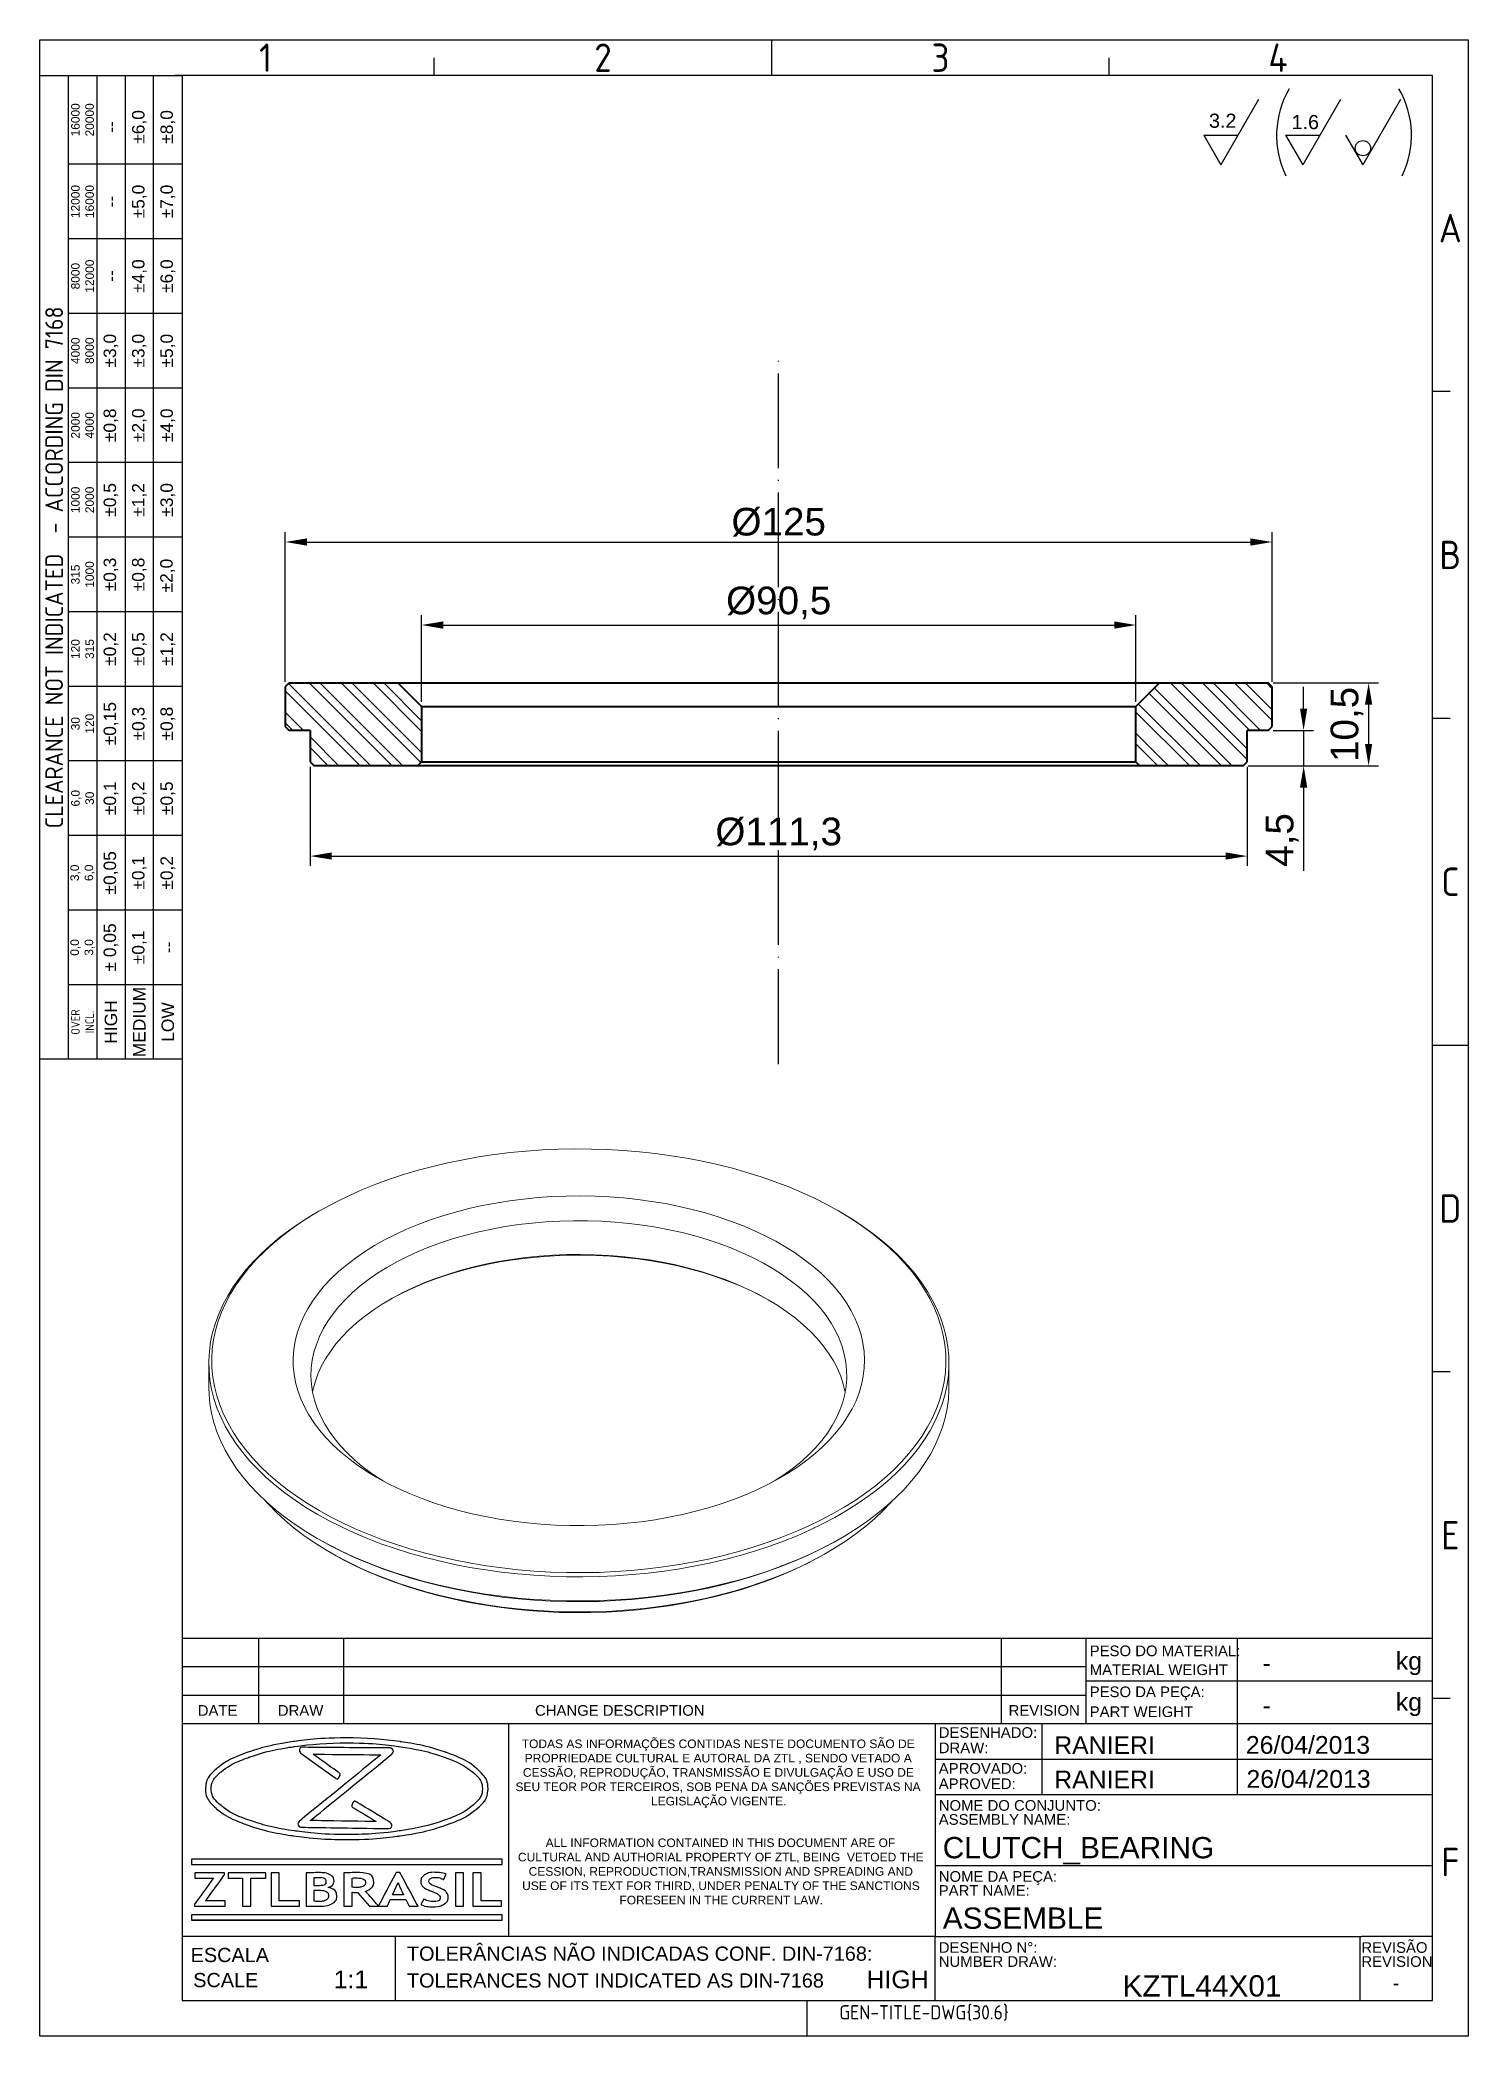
# Model space of a CAD drawing. Header units: millimetres. Extents: x 4510 to 4691, y 1198 to 1451.
import ezdxf
from ezdxf.enums import TextEntityAlignment as Align

# ---------------------------------------------------------------- set-up
doc = ezdxf.new("R2010")
doc.units = ezdxf.units.MM
doc.linetypes.add('ACAD_ISO02W100', pattern=[15, 12, -3])
doc.linetypes.add('ACAD_ISO04W100', pattern=[30, 24, -3, 0, -3])
for name, color, linetype, lineweight in [('AM_0', 7, 'Continuous', 40), ('AM_4', 1, 'ACAD_ISO04W100', 25), ('AM_5', 1, 'Continuous', 25), ('AM_8', 40, 'ACAD_ISO02W100', 35)]:
    doc.layers.add(name, color=color, linetype=linetype, lineweight=lineweight)
doc.layers.add('Camada 1', color=7, linetype='Continuous')
doc.styles.add('ACISOTS', font='isocp.shx', dxfattribs={"height": 1})
doc.styles.get("Standard").update_dxf_attribs({"font": 'arial.ttf'})
doc.dimstyles.new('ISO-25', dxfattribs={"dimtxt": 3.5, "dimasz": 2.75, "dimexe": 1.25, "dimexo": 0.625, "dimtad": 1, "dimtxsty": 'Standard', "dimcen": 2.5, "dimadec": 0, "dimazin": 0, "dimtfac": 1, "dimtmove": 0, "dimatfit": 3, "dimfxl": 1, "dimarcsym": 0})

msp = doc.modelspace()

# ---------------------------------------------------------------- texts
at = {"color": 135, "lineweight": 25, "style": 'ACISOTS'}
for s, p in [('1', (4539.006, 1448.551)), ('2', (4581.756, 1448.551)), ('3', (4624.506, 1448.551)), ('4', (4667.256, 1448.551)), ('A', (4689.081, 1426.951)), ('B', (4689.081, 1385.551)), ('C', (4689.081, 1344.151)), ('D', (4689.081, 1302.751)), ('E', (4689.081, 1261.351)), ('F', (4689.081, 1219.951))]:
    msp.add_text(s, height=3.6, dxfattribs=at).set_placement(p, align=Align.MIDDLE)
for s, height, p in [('PESO DO MATERIAL:', 1.35, (4643.407, 1246.032)), ('MATERIAL WEIGHT', 1.35, (4643.407, 1243.641)), ('kg', 2.25, (4682.18, 1244.306)), ('PESO DA PEÇA:', 1.35, (4643.407, 1240.843)), ('DATE', 1.35, (4530.424, 1238.482)), ('DRAW', 1.35, (4540.566, 1238.482)), ('CHANGE DESCRIPTION', 1.35, (4573.14, 1238.482)), ('REVISION', 1.35, (4633.132, 1238.482)), ('PART WEIGHT', 1.35, (4643.407, 1238.324)), ('kg', 2.25, (4682.18, 1239.115)), ('DESENHADO:', 1.35, (4624.284, 1235.684)), ('DRAW:', 1.35, (4624.284, 1233.742)), ('APROVADO:', 1.35, (4624.284, 1231.137)), ('APROVED:', 1.35, (4624.284, 1229.195)), ('NOME DO CONJUNTO:', 1.35, (4624.284, 1226.449)), ('ASSEMBLY NAME:', 1.35, (4624.284, 1224.671)), ('NOME DA PEÇA:', 1.35, (4624.284, 1217.449)), ('PART NAME:', 1.35, (4624.284, 1215.671)), ('ESCALA', 1.8, (4529.522, 1207.277)), ('TOLERÂNCIAS NÃO INDICADAS CONF. DIN-7168:', 1.8, (4556.921, 1207.445)), ('DESENHO N%%d:', 1.35, (4624.284, 1208.449)), ('REVISÃO', 1.35, (4677.81, 1208.449)), ('NUMBER DRAW:', 1.35, (4624.284, 1206.671)), ('REVISION', 1.35, (4677.81, 1206.671)), ('SCALE', 1.8, (4529.847, 1204.097)), ('TOLERANCES NOT INDICATED AS DIN-7168', 1.8, (4556.921, 1204.048))]:
    msp.add_text(s, height=height).set_placement(p)
at = {"color": 135, "lineweight": 25, "attachment_point": 5, "rotation": 90}
for s, insert, char_height, width in [('16000\\P20000', (4515.831, 1440.676), 1.08, 11.25), ('±6,0', (4523.031, 1439.776), 1.575, 9.45), ('±8,0', (4526.631, 1439.776), 1.575, 9.45), ('--', (4519.431, 1439.776), 1.575, 9.45), ('12000\\P16000', (4515.831, 1430.326), 1.08, 9.45), ('±5,0', (4523.031, 1430.326), 1.575, 9.45), ('±7,0', (4526.631, 1430.326), 1.575, 9.45), ('--', (4519.431, 1430.326), 1.575, 9.45), ('8000\\P12000', (4515.831, 1420.876), 1.08, 9.45), ('--', (4519.431, 1420.876), 1.575, 9.45), ('±4,0', (4523.031, 1420.876), 1.575, 9.45), ('±6,0', (4526.631, 1420.876), 1.575, 9.45), ('{\\Fisocp.shx|c0;CLEARANCE NOT INDICATED  - ACCORDING DIN 7168}', (4512.231, 1383.976), 2.25, 124.65), ('4000\\P8000', (4515.831, 1411.426), 1.08, 9.45), ('±3,0', (4519.431, 1411.426), 1.575, 9.45), ('±3,0', (4523.031, 1411.426), 1.575, 9.45), ('±5,0', (4526.631, 1411.426), 1.575, 9.45), ('2000\\P4000', (4515.831, 1401.976), 1.08, 9.45), ('±0,8', (4519.431, 1401.976), 1.575, 9.45), ('±2,0', (4523.031, 1401.976), 1.575, 9.45), ('±4,0', (4526.631, 1401.976), 1.575, 9.45), ('1000\\P2000', (4515.831, 1392.526), 1.08, 9.45), ('±0,5', (4519.431, 1392.526), 1.575, 9.45), ('±1,2', (4523.031, 1392.526), 1.575, 9.45), ('±3,0', (4526.631, 1392.526), 1.575, 9.45), ('315\\P1000', (4515.831, 1383.076), 1.08, 9.45), ('±0,3', (4519.431, 1383.076), 1.575, 9.45), ('±0,8', (4523.031, 1383.076), 1.575, 9.45), ('±2,0', (4526.601, 1382.935), 1.575, 9.45), ('120\\P315', (4515.831, 1373.626), 1.08, 9.45), ('±0,2', (4519.431, 1373.626), 1.575, 9.45), ('±0,5', (4523.031, 1373.626), 1.575, 9.45), ('±1,2', (4526.631, 1373.626), 1.575, 9.45), ('±0,15', (4519.431, 1364.176), 1.575, 9.45), ('±0,3', (4523.031, 1364.176), 1.575, 9.45), ('±0,8', (4526.631, 1364.176), 1.575, 9.45), ('30\\P120', (4515.831, 1364.176), 1.08, 9.45), ('6,0\\P30', (4515.831, 1354.726), 1.08, 9.45), ('±0,1', (4519.431, 1354.726), 1.575, 9.45), ('±0,2', (4523.031, 1354.726), 1.575, 9.45), ('±0,5', (4526.631, 1354.726), 1.575, 9.45), ('3,0\\P6,0', (4515.831, 1345.276), 1.08, 9.45), ('±0,05', (4519.431, 1345.276), 1.575, 9.45), ('±0,1', (4523.031, 1345.276), 1.575, 9.45), ('±0,2', (4526.631, 1345.276), 1.575, 9.45), ('± 0,05', (4519.431, 1335.826), 1.575, 9.45), ('\\pt4.79529;±0,1', (4523.031, 1335.826), 1.575, 9.45), ('0,0\\P3,0', (4515.831, 1335.826), 1.08, 9.45), ('--', (4526.631, 1335.826), 1.575, 9.45), ('MEDIUM', (4523.031, 1326.376), 1.575, 9.45), ('{\\Fisocp.shx|c0;OVER\\PINCL.}', (4515.831, 1326.376), 1.08, 9.45), ('HIGH', (4519.431, 1326.376), 1.575, 9.45), ('LOW', (4526.631, 1326.376), 1.575, 9.45)]:
    msp.add_mtext(s, dxfattribs=dict(at, insert=insert, char_height=char_height, width=width))
at = {"linetype": 'Continuous', "char_height": 1.089, "attachment_point": 1}
for s, width, insert in [('\\pi1.1295;TODAS AS INFORMAÇÕES CONTIDAS NESTE DOCUMENTO SÃO DE \\P\\pi1.5065;PROPRIEDADE CULTURAL E AUTORAL DA ZTL , SENDO VETADO A \\P\\pi1.274;CESSÃO, REPRODUÇÃO, TRANSMISSÃO E DIVULGAÇÃO E USO DE \\P\\pi0.34021;SEU TEOR POR TERCEIROS, SOB PENA DA SANÇÕES PREVISTAS NA \\P\\pi17.505;LEGISLAÇÃO VIGENTE.', 51.92805, (4570.33, 1235.475)), ('\\pi3.5499;ALL INFORMATION CONTAINED IN THIS DOCUMENT ARE OF \\P\\pi0.041443;CULTURAL AND AUTHORIAL PROPERTY OF ZTL, BEING  VETOED THE \\P\\pi1.3942;CESSION, REPRODUCTION,TRANSMISSION AND SPREADING AND \\P\\pi0.57109;USE OF ITS TEXT FOR THIRD, UNDER PENALTY OF THE SANCTIONS \\P\\pi12.898;FORESEEN IN THE CURRENT LAW.', 51.32011, (4570.938, 1222.935))]:
    msp.add_mtext_dynamic_manual_height_columns(s, width=width, gutter_width=12.5, heights=[0], dxfattribs=dict(at, insert=insert))
for p in [(4665.286, 1245.176), (4665.286, 1239.821)]:
    msp.add_attdef('-', text='', height=2.25).set_placement(p, align=Align.MIDDLE_LEFT)
for tag, p, height in [('RANIERI', (4638.908, 1233.636), 2.25), ('26/04/2013', (4663.187, 1233.662), 2.25), ('26/04/2013', (4663.259, 1229.356), 2.25), ('RANIERI', (4638.906, 1229.282), 2.25), ('CLUTCH_BEARING', (4624.792, 1220.423), 2.7), ('ASSEMBLE', (4624.792, 1211.492), 2.7), ('KZTL44X01', (4647.571, 1202.914), 2.7)]:
    msp.add_attdef(tag, p, '', height=height)
for tag, height, p in [('1:1', 2.25, (4549.829, 1205.082)), ('HIGH', 2.25, (4619.068, 1205.082)), ('-', 1.76, (4682.204, 1204.642))]:
    msp.add_attdef(tag, text='', height=height).set_placement(p, align=Align.MIDDLE_CENTER)
at = {"color": 135, "style": 'ACISOTS'}
msp.add_attdef('GEN-TITLE-DWG{30.6}', (4611.684, 1200.013), '', height=1.8, dxfattribs=at)
at = {"layer": 'AM_5', "char_height": 1.7903, "attachment_point": 1}
for s, insert in [('3.2', (4658.515, 1441.46)), ('1.6', (4668.972, 1441.287))]:
    msp.add_mtext_dynamic_manual_height_columns(s, width=18.23779, gutter_width=12.5, heights=[0], dxfattribs=dict(at, insert=insert))

# ---------------------------------------------------------------- blocks, each defined once
blk = doc.blocks.new('*D12')
at = {"layer": 'AM_5', "color": 0, "lineweight": -2, "ltscale": 0.25, "transparency": 16777216}
for p, q in [((4544.65, 1358.71), (4544.65, 1346.15)), ((4663.36, 1358.71), (4663.36, 1346.15)), ((4547.4, 1347.4), (4660.61, 1347.4))]:
    blk.add_line(p, q, dxfattribs=at)
at = {"layer": 'AM_5', "color": 0, "ltscale": 0.25, "transparency": 16777216}
for points in [[(4547.4, 1347.86), (4547.4, 1346.95), (4544.65, 1347.4)], [(4660.61, 1347.86), (4660.61, 1346.95), (4663.36, 1347.4)]]:
    blk.add_solid(points, dxfattribs=at)
at = {"layer": 'Defpoints', "color": 0, "ltscale": 0.25, "transparency": 16777216}
for p in [(4544.65, 1359.33), (4663.36, 1359.33), (4663.36, 1347.4)]:
    blk.add_point(p, dxfattribs=at)
at = {"layer": 'AM_5', "color": 0, "ltscale": 0.25, "transparency": 16777216, "insert": (4604.01, 1350.19), "char_height": 3.5, "attachment_point": 5}
blk.add_mtext('%%C111,3', dxfattribs=at)
blk = doc.blocks.new('*D13')
at = {"layer": 'AM_5', "color": 0, "lineweight": -2, "ltscale": 0.25, "transparency": 16777216}
for p, q in [((4666.63, 1369.33), (4679.98, 1369.33)), ((4678.73, 1366.58), (4678.73, 1361.58)), ((4663.49, 1358.83), (4679.98, 1358.83))]:
    blk.add_line(p, q, dxfattribs=at)
at = {"layer": 'AM_5', "color": 0, "ltscale": 0.25, "transparency": 16777216}
for points in [[(4678.27, 1366.58), (4679.19, 1366.58), (4678.73, 1369.33)], [(4678.27, 1361.58), (4679.19, 1361.58), (4678.73, 1358.83)]]:
    blk.add_solid(points, dxfattribs=at)
at = {"layer": 'Defpoints', "color": 0, "ltscale": 0.25, "transparency": 16777216}
for p in [(4666.01, 1369.33), (4662.86, 1358.83), (4678.73, 1358.83)]:
    blk.add_point(p, dxfattribs=at)
at = {"layer": 'AM_5', "color": 0, "ltscale": 0.25, "transparency": 16777216, "insert": (4676, 1364.08), "char_height": 3.5, "attachment_point": 5, "rotation": 90}
blk.add_mtext('10,5', dxfattribs=at)
blk = doc.blocks.new('*D14')
at = {"layer": 'AM_5', "color": 0, "lineweight": -2, "ltscale": 0.25, "transparency": 16777216}
for p, q in [((4670.5, 1366.08), (4670.5, 1368.83)), ((4666.63, 1363.33), (4671.75, 1363.33)), ((4670.5, 1363.33), (4670.5, 1358.83)), ((4663.49, 1358.83), (4671.75, 1358.83)), ((4670.5, 1356.08), (4670.5, 1345.54))]:
    blk.add_line(p, q, dxfattribs=at)
at = {"layer": 'AM_5', "color": 0, "ltscale": 0.25, "transparency": 16777216}
for points in [[(4670.04, 1366.08), (4670.96, 1366.08), (4670.5, 1363.33)], [(4670.04, 1356.08), (4670.96, 1356.08), (4670.5, 1358.83)]]:
    blk.add_solid(points, dxfattribs=at)
at = {"layer": 'Defpoints', "color": 0, "ltscale": 0.25, "transparency": 16777216}
for p in [(4666.01, 1363.33), (4662.86, 1358.83), (4670.5, 1358.83)]:
    blk.add_point(p, dxfattribs=at)
at = {"layer": 'AM_5', "color": 0, "ltscale": 0.25, "transparency": 16777216, "insert": (4667.78, 1349.44), "char_height": 3.5, "attachment_point": 5, "rotation": 90}
blk.add_mtext('4,5', dxfattribs=at)
blk = doc.blocks.new('*D15')
at = {"layer": 'AM_5', "color": 0, "lineweight": -2, "ltscale": 0.25, "transparency": 16777216}
for p, q in [((4558.76, 1366.96), (4558.76, 1377.92)), ((4561.51, 1376.67), (4646.51, 1376.67)), ((4649.26, 1366.96), (4649.26, 1377.92))]:
    blk.add_line(p, q, dxfattribs=at)
at = {"layer": 'AM_5', "color": 0, "ltscale": 0.25, "transparency": 16777216}
for points in [[(4561.51, 1377.13), (4561.51, 1376.21), (4558.76, 1376.67)], [(4646.51, 1377.13), (4646.51, 1376.21), (4649.26, 1376.67)]]:
    blk.add_solid(points, dxfattribs=at)
at = {"layer": 'Defpoints', "color": 0, "ltscale": 0.25, "transparency": 16777216}
for p in [(4649.26, 1376.67), (4558.76, 1366.33), (4649.26, 1366.33)]:
    blk.add_point(p, dxfattribs=at)
at = {"layer": 'AM_5', "color": 0, "ltscale": 0.25, "transparency": 16777216, "insert": (4604.01, 1379.46), "char_height": 3.5, "attachment_point": 5}
blk.add_mtext('%%C90,5', dxfattribs=at)
blk = doc.blocks.new('*D16')
at = {"layer": 'AM_5', "color": 0, "lineweight": -2, "ltscale": 0.25, "transparency": 16777216}
for p, q in [((4541.51, 1369.46), (4541.51, 1388.44)), ((4666.51, 1369.46), (4666.51, 1388.44)), ((4544.26, 1387.19), (4663.76, 1387.19))]:
    blk.add_line(p, q, dxfattribs=at)
at = {"layer": 'AM_5', "color": 0, "ltscale": 0.25, "transparency": 16777216}
for points in [[(4544.26, 1387.65), (4544.26, 1386.73), (4541.51, 1387.19)], [(4663.76, 1387.65), (4663.76, 1386.73), (4666.51, 1387.19)]]:
    blk.add_solid(points, dxfattribs=at)
at = {"layer": 'Defpoints', "color": 0, "ltscale": 0.25, "transparency": 16777216}
for p in [(4666.51, 1387.19), (4541.51, 1368.83), (4666.51, 1368.83)]:
    blk.add_point(p, dxfattribs=at)
at = {"layer": 'AM_5', "color": 0, "ltscale": 0.25, "transparency": 16777216, "insert": (4604.01, 1389.7), "char_height": 3.5, "attachment_point": 5}
blk.add_mtext('%%C125', dxfattribs=at)

# ---------------------------------------------------------------- dimensions: what is measured, and where the dimension line sits
at = {"layer": 'AM_5', "ltscale": 0.25}
for base, p1, p2, text, picture, middle in [((4666.505, 1387.189), (4541.505, 1368.83), (4666.505, 1368.83), '%%C125', '*D16', (4604.005, 1389.699)), ((4649.255, 1376.67), (4558.755, 1366.33), (4649.255, 1366.33), '%%C90,5', '*D15', (4604.005, 1379.455)), ((4663.361, 1347.404), (4544.649, 1359.33), (4663.361, 1359.33), '%%C111,3', '*D12', (4604.005, 1350.189))]:
    dim = msp.add_linear_dim(base=base, p1=p1, p2=p2, text=text, dimstyle='ISO-25', dxfattribs=at)
    dim.commit()
    dim.dimension.update_dxf_attribs({"geometry": picture, "text_midpoint": middle})
for base, p1, picture, middle in [((4678.73, 1358.83), (4666.005, 1369.33), '*D13', (4676.002, 1364.08)), ((4670.498, 1358.83), (4666.005, 1363.33), '*D14', (4667.777, 1349.436))]:
    dim = msp.add_linear_dim(base=base, p1=p1, p2=(4662.861, 1358.83), angle=90, dimstyle='ISO-25', dxfattribs=at)
    dim.commit()
    dim.dimension.update_dxf_attribs({"geometry": picture, "text_midpoint": middle})

# ---------------------------------------------------------------- hatches: boundary and pattern name
at = {"layer": 'AM_5', "ltscale": 0.25}
h = msp.add_hatch(dxfattribs=at)
h.set_pattern_fill('ANSI32', color=256, scale=0.3, angle=90)
h.set_pattern_definition([(135, (-5.864, 84.364), (-2.0205576, -2.0205576), []), (135, (-5.864, 85.711), (-2.0205576, -2.0205576), [])])
h.paths.add_polyline_path([(4558.255, 1358.83), (4558.755, 1359.33), (4558.755, 1366.33), (4555.755, 1369.33), (4542.005, 1369.33), (4541.505, 1368.83), (4541.505, 1363.83), (4542.005, 1363.33), (4544.649, 1363.33), (4544.649, 1359.33), (4545.149, 1358.83)])
h.paths.add_polyline_path([(4652.255, 1369.33), (4649.255, 1366.33), (4649.255, 1359.33), (4649.755, 1358.83), (4662.861, 1358.83), (4663.361, 1359.33), (4663.361, 1363.33), (4666.005, 1363.33), (4666.505, 1363.83), (4666.505, 1368.83), (4666.005, 1369.33)])

# ---------------------------------------------------------------- linework, layer by layer
at = {"color": 135, "lineweight": 25}
for p, q in [((4510.431, 1197.901), (4510.431, 1450.801)), ((4510.431, 1450.801), (4691.331, 1450.801)), ((4603.131, 1446.301), (4603.131, 1450.801)), ((4691.331, 1450.801), (4691.331, 1197.901)), ((4560.381, 1446.301), (4560.381, 1448.551)), ((4645.881, 1446.301), (4645.881, 1448.551)), ((4514.031, 1321.651), (4514.031, 1446.301)), ((4517.631, 1446.301), (4517.631, 1321.651)), ((4521.231, 1446.301), (4521.231, 1321.651)), ((4524.831, 1321.651), (4524.831, 1446.301)), ((4528.431, 1435.051), (4514.031, 1435.051)), ((4528.431, 1425.601), (4514.031, 1425.601)), ((4528.431, 1416.151), (4514.031, 1416.151)), ((4528.431, 1406.701), (4514.031, 1406.701)), ((4689.081, 1406.251), (4686.831, 1406.251)), ((4528.431, 1397.251), (4514.031, 1397.251)), ((4528.431, 1387.801), (4514.031, 1387.801)), ((4528.431, 1378.351), (4514.031, 1378.351)), ((4528.431, 1368.901), (4514.031, 1368.901)), ((4689.081, 1364.851), (4686.831, 1364.851)), ((4528.431, 1359.451), (4514.031, 1359.451)), ((4528.431, 1350.001), (4514.031, 1350.001)), ((4528.431, 1340.551), (4514.031, 1340.551)), ((4528.431, 1331.101), (4514.031, 1331.101)), ((4686.831, 1323.451), (4691.331, 1323.451)), ((4689.081, 1282.051), (4686.831, 1282.051)), ((4689.081, 1240.651), (4686.831, 1240.651)), ((4607.631, 1197.901), (4607.631, 1202.401)), ((4691.331, 1197.901), (4510.431, 1197.901))]:
    msp.add_line(p, q, dxfattribs=at)
for p, q in [((4686.831, 1446.301), (4527.531, 1446.301)), ((4528.431, 1446.301), (4528.431, 1202.401)), ((4686.831, 1202.401), (4686.831, 1446.301)), ((4528.431, 1248.301), (4686.831, 1248.301)), ((4528.431, 1248.301), (4528.431, 1202.401)), ((4528.431, 1248.301), (4642.954, 1248.301)), ((4538.154, 1237.501), (4538.154, 1248.301)), ((4548.929, 1237.501), (4548.929, 1248.301)), ((4632.248, 1237.501), (4632.248, 1248.301)), ((4642.954, 1237.501), (4642.954, 1248.301)), ((4662.081, 1248.301), (4662.081, 1242.901)), ((4686.831, 1202.401), (4686.831, 1248.301)), ((4642.954, 1244.701), (4528.431, 1244.701)), ((4642.954, 1242.901), (4686.831, 1242.901)), ((4662.081, 1242.901), (4662.081, 1237.501)), ((4528.431, 1241.101), (4642.954, 1241.101)), ((4528.431, 1237.501), (4623.831, 1237.501)), ((4569.77, 1237.501), (4569.77, 1210.501)), ((4623.831, 1237.501), (4623.831, 1220.401)), ((4623.831, 1237.501), (4686.831, 1237.501)), ((4637.331, 1237.501), (4637.331, 1228.501)), ((4662.081, 1237.501), (4662.081, 1228.501)), ((4623.831, 1233.001), (4686.831, 1233.001)), ((4623.831, 1228.501), (4686.831, 1228.501)), ((4623.831, 1220.401), (4623.831, 1210.501)), ((4623.831, 1219.501), (4686.831, 1219.501)), ((4623.831, 1210.501), (4528.431, 1210.501)), ((4555.431, 1210.501), (4555.431, 1202.401)), ((4623.831, 1202.401), (4623.831, 1210.501)), ((4623.831, 1210.501), (4677.831, 1210.501)), ((4677.609, 1210.501), (4677.609, 1202.401)), ((4686.831, 1210.501), (4677.831, 1210.501)), ((4528.431, 1202.401), (4686.831, 1202.401)), ((4528.431, 1202.401), (4686.831, 1202.401))]:
    msp.add_line(p, q)
at = {"color": 7, "linetype": 'Continuous', "lineweight": 15}
for p, q in [((4545.811, 1302.435), (4545.546, 1302.282)), ((4611.848, 1302.282), (4611.583, 1302.435)), ((4531.822, 1283.151), (4531.822, 1280.089)), ((4625.572, 1280.089), (4625.572, 1283.151)), ((4545.546, 1260.957), (4545.811, 1260.804)), ((4611.583, 1260.804), (4611.848, 1260.957)), ((4547.214, 1259.164), (4547.479, 1259.01)), ((4609.916, 1259.01), (4610.181, 1259.164))]:
    msp.add_line(p, q, dxfattribs=at)
at = {"color": 135, "lineweight": 25}
msp.add_lwpolyline([(4528.431, 1446.301), (4528.431, 1321.651), (4510.431, 1321.651), (4510.431, 1446.301)], close=True, dxfattribs=at)
at = {"color": 7, "linetype": 'Continuous', "lineweight": 15, "flags": 128}
for points in [[(4545.817, 1264.475), (4547.303, 1263.654), (4548.851, 1262.872), (4550.458, 1262.13), (4552.12, 1261.43), (4553.833, 1260.773), (4555.596, 1260.16), (4557.403, 1259.593), (4559.253, 1259.073), (4561.14, 1258.6), (4563.062, 1258.176), (4565.014, 1257.801), (4566.994, 1257.477), (4568.996, 1257.204), (4571.017, 1256.982), (4573.053, 1256.811), (4575.1, 1256.693), (4577.154, 1256.628), (4579.211, 1256.615), (4581.268, 1256.654), (4583.319, 1256.746), (4585.361, 1256.89), (4587.39, 1257.086), (4589.402, 1257.334), (4591.393, 1257.633), (4593.36, 1257.982), (4595.297, 1258.382), (4597.202, 1258.83), (4599.071, 1259.327), (4600.9, 1259.871), (4602.686, 1260.461), (4604.424, 1261.096), (4606.112, 1261.775), (4607.747, 1262.496), (4609.324, 1263.258), (4610.842, 1264.06), (4612.297, 1264.9), (4613.686, 1265.776), (4615.006, 1266.687), (4616.256, 1267.63), (4617.432, 1268.605), (4618.532, 1269.609), (4619.554, 1270.639), (4620.496, 1271.695), (4621.356, 1272.774), (4622.133, 1273.874), (4622.825, 1274.992), (4623.43, 1276.127), (4623.948, 1277.277), (4624.377, 1278.438), (4624.717, 1279.61), (4624.967, 1280.789), (4625.126, 1281.973), (4625.194, 1283.16), (4625.172, 1284.348), (4625.058, 1285.533), (4624.853, 1286.715), (4624.558, 1287.891), (4624.174, 1289.057), (4623.7, 1290.213), (4623.138, 1291.356), (4622.49, 1292.483), (4621.755, 1293.592), (4620.937, 1294.682), (4620.035, 1295.749), (4619.053, 1296.793), (4617.991, 1297.81), (4616.853, 1298.8), (4615.64, 1299.759), (4614.355, 1300.686), (4613, 1301.58), (4611.578, 1302.438), (4610.091, 1303.259), (4608.543, 1304.042), (4606.936, 1304.784), (4605.275, 1305.484), (4603.561, 1306.141), (4601.798, 1306.754), (4599.991, 1307.321), (4598.141, 1307.841), (4596.254, 1308.314), (4594.332, 1308.738), (4592.38, 1309.112), (4590.401, 1309.437), (4588.399, 1309.71), (4586.377, 1309.932), (4584.341, 1310.102), (4582.294, 1310.22), (4580.24, 1310.286), (4578.183, 1310.299), (4576.127, 1310.26), (4574.075, 1310.168), (4572.033, 1310.024), (4570.004, 1309.827), (4567.992, 1309.58), (4566.001, 1309.281), (4564.035, 1308.931), (4562.097, 1308.532), (4560.192, 1308.084), (4558.323, 1307.587), (4556.494, 1307.043), (4554.709, 1306.453), (4552.97, 1305.818), (4551.282, 1305.139), (4549.647, 1304.418), (4548.07, 1303.655), (4546.552, 1302.854), (4545.097, 1302.014), (4543.708, 1301.138), (4542.388, 1300.227), (4541.138, 1299.283), (4539.962, 1298.309), (4538.862, 1297.305), (4537.84, 1296.274), (4536.898, 1295.219), (4536.038, 1294.14), (4535.261, 1293.04), (4534.569, 1291.921), (4533.964, 1290.786), (4533.446, 1289.637), (4533.017, 1288.475), (4532.677, 1287.304), (4532.427, 1286.125), (4532.268, 1284.941), (4532.2, 1283.754), (4532.223, 1282.566), (4532.336, 1281.38), (4532.541, 1280.199), (4532.836, 1279.023), (4533.22, 1277.856), (4533.694, 1276.701), (4534.256, 1275.558), (4534.905, 1274.431), (4535.639, 1273.321), (4536.458, 1272.232), (4537.359, 1271.164), (4538.341, 1270.121), (4539.403, 1269.103), (4540.541, 1268.114), (4541.754, 1267.155), (4543.039, 1266.227), (4544.394, 1265.334), (4545.817, 1264.475)], [(4553.109, 1268.685), (4551.855, 1269.446), (4550.67, 1270.242), (4549.555, 1271.072), (4548.514, 1271.933), (4547.549, 1272.823), (4546.663, 1273.74), (4545.858, 1274.681), (4545.135, 1275.645), (4544.498, 1276.628), (4543.946, 1277.629), (4543.483, 1278.644), (4543.109, 1279.671), (4542.824, 1280.708), (4542.63, 1281.752), (4542.527, 1282.801), (4542.516, 1283.851), (4542.596, 1284.9), (4542.767, 1285.945), (4543.029, 1286.984), (4543.381, 1288.014), (4543.822, 1289.033), (4544.352, 1290.037), (4544.968, 1291.025), (4545.669, 1291.994), (4546.454, 1292.941), (4547.32, 1293.864), (4548.265, 1294.761), (4549.288, 1295.63), (4550.384, 1296.467), (4551.552, 1297.272), (4552.789, 1298.042), (4554.091, 1298.775), (4555.456, 1299.469), (4556.879, 1300.123), (4558.357, 1300.735), (4559.886, 1301.303), (4561.463, 1301.826), (4563.084, 1302.303), (4564.744, 1302.732), (4566.439, 1303.112), (4568.165, 1303.443), (4569.918, 1303.723), (4571.693, 1303.952), (4573.486, 1304.13), (4575.292, 1304.255), (4577.106, 1304.327), (4578.924, 1304.347), (4580.742, 1304.314), (4582.555, 1304.228), (4584.358, 1304.09), (4586.147, 1303.9), (4587.917, 1303.658), (4589.663, 1303.365), (4591.382, 1303.022), (4593.069, 1302.629), (4594.719, 1302.188), (4596.329, 1301.7), (4597.895, 1301.165), (4599.412, 1300.586), (4600.877, 1299.964), (4602.285, 1299.299), (4603.634, 1298.595), (4604.921, 1297.853), (4606.14, 1297.074), (4607.291, 1296.261), (4608.369, 1295.415), (4609.372, 1294.54), (4610.298, 1293.636), (4611.144, 1292.706), (4611.908, 1291.754), (4612.589, 1290.78), (4613.183, 1289.787), (4613.69, 1288.779), (4614.11, 1287.757), (4614.439, 1286.725), (4614.678, 1285.684), (4614.827, 1284.638), (4614.884, 1283.588), (4614.85, 1282.538), (4614.724, 1281.491), (4614.507, 1280.448), (4614.2, 1279.413), (4613.804, 1278.389), (4613.318, 1277.377), (4612.745, 1276.38), (4612.086, 1275.402), (4611.343, 1274.443), (4610.517, 1273.508), (4609.611, 1272.598), (4608.627, 1271.715), (4607.567, 1270.861), (4606.435, 1270.04), (4605.232, 1269.252), (4603.962, 1268.501), (4602.628, 1267.787), (4601.234, 1267.112), (4599.783, 1266.479), (4598.279, 1265.889), (4596.725, 1265.343), (4595.126, 1264.843), (4593.485, 1264.39), (4591.807, 1263.985), (4590.096, 1263.63), (4588.356, 1263.324), (4586.591, 1263.069), (4584.807, 1262.866), (4583.007, 1262.715), (4581.196, 1262.616), (4579.379, 1262.57), (4577.56, 1262.577), (4575.745, 1262.636), (4573.936, 1262.748), (4572.14, 1262.912), (4570.36, 1263.128), (4568.601, 1263.396), (4566.868, 1263.714), (4565.164, 1264.082), (4563.495, 1264.499), (4561.864, 1264.964), (4560.276, 1265.475), (4558.734, 1266.032), (4557.243, 1266.633), (4555.806, 1267.277), (4554.427, 1267.961), (4553.109, 1268.685)], [(4545.551, 1264.016), (4544.118, 1264.881), (4542.752, 1265.782), (4541.456, 1266.717), (4540.233, 1267.684), (4539.086, 1268.681), (4538.016, 1269.707), (4537.026, 1270.759), (4536.117, 1271.835), (4535.292, 1272.934), (4534.551, 1274.052), (4533.897, 1275.188), (4533.331, 1276.34), (4532.854, 1277.505), (4532.466, 1278.681), (4532.169, 1279.866), (4531.963, 1281.057), (4531.848, 1282.253), (4531.825, 1283.45), (4531.894, 1284.647), (4532.054, 1285.84), (4532.306, 1287.029), (4532.649, 1288.209), (4533.081, 1289.38), (4533.603, 1290.539), (4534.213, 1291.683), (4534.911, 1292.811), (4535.694, 1293.92), (4536.561, 1295.007), (4537.511, 1296.072), (4538.541, 1297.111), (4539.65, 1298.122), (4540.836, 1299.105), (4542.095, 1300.056), (4543.426, 1300.974), (4544.826, 1301.857), (4545.546, 1302.282)], [(4603.469, 1268.228), (4603.611, 1268.316), (4604.773, 1269.081), (4605.865, 1269.879), (4606.884, 1270.709), (4607.827, 1271.568), (4608.692, 1272.454), (4609.476, 1273.365), (4610.176, 1274.299), (4610.792, 1275.252), (4611.321, 1276.222), (4611.763, 1277.207), (4612.115, 1278.204), (4612.377, 1279.21), (4612.548, 1280.222), (4612.628, 1281.238), (4612.617, 1282.255), (4612.514, 1283.271), (4612.32, 1284.282), (4612.035, 1285.286), (4611.661, 1286.28), (4611.197, 1287.261), (4610.646, 1288.227), (4610.009, 1289.176), (4609.287, 1290.104), (4608.483, 1291.009), (4607.599, 1291.889), (4606.637, 1292.741), (4605.599, 1293.563), (4604.489, 1294.353), (4603.309, 1295.109), (4602.063, 1295.828), (4600.755, 1296.509), (4599.386, 1297.15), (4597.962, 1297.749), (4596.486, 1298.304), (4594.962, 1298.815), (4593.394, 1299.279), (4591.786, 1299.696), (4590.143, 1300.063), (4588.47, 1300.382), (4586.77, 1300.649), (4585.048, 1300.865), (4583.309, 1301.03), (4581.557, 1301.142), (4579.798, 1301.201), (4578.036, 1301.208), (4576.276, 1301.161), (4574.522, 1301.063), (4572.78, 1300.911), (4571.053, 1300.708), (4569.347, 1300.453), (4567.667, 1300.148), (4566.016, 1299.792), (4564.399, 1299.388), (4562.821, 1298.935), (4561.285, 1298.436), (4559.797, 1297.892), (4558.359, 1297.304), (4556.976, 1296.673), (4555.652, 1296.002), (4554.39, 1295.292), (4553.194, 1294.545), (4552.066, 1293.764), (4551.01, 1292.949), (4550.029, 1292.105), (4549.125, 1291.231), (4548.3, 1290.332), (4547.558, 1289.41), (4546.899, 1288.466), (4546.327, 1287.504), (4545.841, 1286.526), (4545.444, 1285.535), (4545.137, 1284.534), (4544.92, 1283.524), (4544.795, 1282.51), (4544.76, 1281.492), (4544.818, 1280.476), (4544.966, 1279.462), (4545.205, 1278.454), (4545.535, 1277.455), (4545.954, 1276.467), (4546.462, 1275.493), (4547.056, 1274.535), (4547.736, 1273.597), (4548.499, 1272.68), (4549.343, 1271.787), (4550.267, 1270.921), (4551.267, 1270.083), (4552.341, 1269.277), (4553.486, 1268.504), (4553.926, 1268.228)], [(4611.848, 1302.282), (4613.276, 1301.42), (4614.642, 1300.519), (4615.938, 1299.584), (4617.161, 1298.617), (4618.308, 1297.62), (4619.378, 1296.594), (4620.368, 1295.542), (4621.277, 1294.466), (4622.103, 1293.368), (4622.843, 1292.249), (4623.497, 1291.113), (4624.063, 1289.961), (4624.541, 1288.796), (4624.928, 1287.62), (4625.226, 1286.435), (4625.432, 1285.244), (4625.546, 1284.049), (4625.569, 1282.851), (4625.5, 1281.655), (4625.34, 1280.461), (4625.088, 1279.273), (4624.746, 1278.092), (4624.313, 1276.921), (4623.791, 1275.762), (4623.181, 1274.618), (4622.483, 1273.49), (4621.7, 1272.382), (4620.833, 1271.294), (4619.883, 1270.23), (4618.853, 1269.191), (4617.744, 1268.179), (4616.559, 1267.197), (4615.299, 1266.245), (4613.968, 1265.327), (4612.568, 1264.444), (4611.101, 1263.597), (4609.571, 1262.789), (4607.981, 1262.021), (4606.333, 1261.294), (4604.632, 1260.609), (4602.879, 1259.969), (4601.079, 1259.374), (4599.235, 1258.826), (4597.351, 1258.325), (4595.431, 1257.873), (4593.478, 1257.471), (4591.496, 1257.118), (4589.489, 1256.817), (4587.46, 1256.567), (4585.415, 1256.37), (4583.356, 1256.224), (4581.288, 1256.132), (4579.216, 1256.092), (4577.142, 1256.105), (4575.071, 1256.171), (4573.007, 1256.29), (4570.955, 1256.462), (4568.917, 1256.686), (4566.899, 1256.961), (4564.904, 1257.288), (4562.936, 1257.666), (4560.999, 1258.093), (4559.096, 1258.57), (4557.232, 1259.094), (4555.409, 1259.666), (4553.633, 1260.284), (4551.905, 1260.946), (4550.23, 1261.652), (4548.611, 1262.4), (4547.05, 1263.188), (4545.551, 1264.016)], [(4544.963, 1279.476), (4545.017, 1279.743), (4545.279, 1280.749), (4545.632, 1281.745), (4546.073, 1282.73), (4546.602, 1283.701), (4547.218, 1284.654), (4547.919, 1285.587), (4548.702, 1286.498), (4549.567, 1287.384), (4550.51, 1288.244), (4551.529, 1289.074), (4552.621, 1289.872), (4553.784, 1290.636), (4555.013, 1291.365), (4556.307, 1292.056), (4557.661, 1292.707), (4559.071, 1293.316), (4560.535, 1293.883), (4562.047, 1294.405), (4563.605, 1294.881), (4565.203, 1295.309), (4566.837, 1295.689), (4568.504, 1296.02), (4570.197, 1296.3), (4571.914, 1296.529), (4573.649, 1296.707), (4575.398, 1296.832), (4577.156, 1296.904), (4578.917, 1296.924), (4580.679, 1296.891), (4582.434, 1296.805), (4584.18, 1296.667), (4585.911, 1296.477), (4587.623, 1296.235), (4589.31, 1295.942), (4590.969, 1295.599), (4592.595, 1295.206), (4594.183, 1294.766), (4595.729, 1294.278), (4597.23, 1293.745), (4598.681, 1293.168), (4600.078, 1292.548), (4601.417, 1291.887), (4602.695, 1291.186)], [(4602.83, 1291.107), (4601.679, 1291.736), (4600.336, 1292.399), (4598.937, 1293.022), (4597.484, 1293.602), (4595.981, 1294.138), (4594.432, 1294.629), (4592.841, 1295.074), (4591.213, 1295.47), (4589.552, 1295.817), (4587.862, 1296.115), (4586.148, 1296.362), (4584.414, 1296.558), (4582.664, 1296.702), (4580.905, 1296.794), (4579.139, 1296.833), (4577.372, 1296.82), (4575.609, 1296.754), (4573.854, 1296.636), (4572.111, 1296.467), (4570.387, 1296.245), (4568.684, 1295.973), (4567.008, 1295.65), (4565.362, 1295.278), (4563.753, 1294.857), (4562.182, 1294.39), (4560.656, 1293.876), (4559.177, 1293.317), (4557.751, 1292.716), (4556.379, 1292.072), (4555.067, 1291.389), (4554.564, 1291.107)], [(4602.695, 1291.186), (4603.908, 1290.449), (4605.053, 1289.675), (4606.127, 1288.869), (4607.127, 1288.032), (4608.051, 1287.165), (4608.896, 1286.273), (4609.659, 1285.356), (4610.338, 1284.417), (4610.933, 1283.459), (4611.44, 1282.485), (4611.859, 1281.497), (4612.189, 1280.498), (4612.428, 1279.49), (4612.431, 1279.476)], [(4531.822, 1280.089), (4531.848, 1279.191), (4531.963, 1277.995), (4532.169, 1276.804), (4532.466, 1275.619), (4532.854, 1274.443), (4533.331, 1273.278), (4533.897, 1272.126), (4534.551, 1270.99), (4535.292, 1269.872), (4536.117, 1268.773), (4537.026, 1267.697), (4538.016, 1266.645), (4539.086, 1265.619), (4540.233, 1264.622), (4541.456, 1263.655), (4542.752, 1262.72), (4544.118, 1261.819), (4545.551, 1260.954), (4547.05, 1260.126), (4548.611, 1259.338), (4550.23, 1258.59), (4551.905, 1257.884), (4553.633, 1257.222), (4555.409, 1256.604), (4557.232, 1256.032), (4559.096, 1255.508), (4560.999, 1255.031), (4562.936, 1254.604), (4564.904, 1254.226), (4566.899, 1253.899), (4568.917, 1253.624), (4570.955, 1253.4), (4573.007, 1253.228), (4575.071, 1253.109), (4577.142, 1253.043), (4579.216, 1253.03), (4581.288, 1253.07), (4583.356, 1253.162), (4585.415, 1253.308), (4587.46, 1253.505), (4589.489, 1253.755), (4591.496, 1254.056), (4593.478, 1254.409), (4595.431, 1254.811), (4597.351, 1255.263), (4599.235, 1255.764), (4601.079, 1256.312), (4602.879, 1256.907), (4604.632, 1257.547), (4606.333, 1258.232), (4607.981, 1258.959), (4609.571, 1259.727), (4611.101, 1260.535), (4612.568, 1261.382), (4613.968, 1262.265), (4615.299, 1263.183), (4616.559, 1264.135), (4617.744, 1265.117), (4618.853, 1266.129), (4619.883, 1267.168), (4620.833, 1268.232), (4621.7, 1269.32), (4622.483, 1270.428), (4623.181, 1271.556), (4623.791, 1272.7), (4624.313, 1273.859), (4624.746, 1275.03), (4625.088, 1276.211), (4625.34, 1277.399), (4625.5, 1278.593), (4625.569, 1279.789), (4625.572, 1280.089)], [(4539.017, 1265.682), (4539.451, 1265.202), (4540.441, 1264.191), (4541.509, 1263.206), (4542.652, 1262.251), (4543.87, 1261.326), (4545.158, 1260.434), (4546.515, 1259.576), (4547.938, 1258.755), (4549.424, 1257.971), (4550.969, 1257.227), (4552.571, 1256.525), (4554.227, 1255.864), (4555.932, 1255.248), (4557.684, 1254.677), (4559.479, 1254.152), (4561.313, 1253.674), (4563.183, 1253.245), (4565.084, 1252.865), (4567.013, 1252.534), (4568.966, 1252.255), (4570.939, 1252.027), (4572.928, 1251.85), (4574.929, 1251.726), (4576.937, 1251.654), (4578.949, 1251.634), (4580.96, 1251.667), (4582.967, 1251.752), (4584.965, 1251.889), (4586.95, 1252.079), (4588.918, 1252.32), (4590.866, 1252.612), (4592.788, 1252.955), (4594.682, 1253.347), (4596.543, 1253.789), (4598.368, 1254.278), (4600.152, 1254.815), (4601.893, 1255.398), (4603.586, 1256.025), (4605.229, 1256.696), (4606.817, 1257.41), (4608.348, 1258.163), (4609.818, 1258.956), (4611.225, 1259.787), (4612.565, 1260.653), (4613.836, 1261.554), (4615.035, 1262.487), (4616.16, 1263.45), (4617.208, 1264.441), (4618.178, 1265.459), (4618.377, 1265.682)], [(4611.583, 1260.804), (4610.842, 1260.386), (4609.324, 1259.584), (4607.747, 1258.822), (4606.112, 1258.1), (4604.424, 1257.421), (4602.686, 1256.786), (4600.9, 1256.196), (4599.071, 1255.652), (4597.202, 1255.156), (4595.297, 1254.707), (4593.36, 1254.308), (4591.393, 1253.959), (4589.402, 1253.66), (4587.39, 1253.412), (4585.361, 1253.216), (4583.319, 1253.071), (4581.268, 1252.98), (4579.211, 1252.94), (4577.154, 1252.953), (4575.1, 1253.019), (4573.053, 1253.137), (4571.017, 1253.307), (4568.996, 1253.529), (4566.994, 1253.803), (4565.014, 1254.127), (4563.062, 1254.501), (4561.14, 1254.925), (4559.253, 1255.398), (4557.403, 1255.919), (4555.596, 1256.486), (4553.833, 1257.098), (4552.12, 1257.755), (4550.458, 1258.456), (4548.851, 1259.198), (4547.303, 1259.98), (4545.817, 1260.801), (4545.811, 1260.804)], [(4609.916, 1259.01), (4609.192, 1258.602), (4607.708, 1257.82), (4606.163, 1257.078), (4604.562, 1256.377), (4602.907, 1255.718), (4601.202, 1255.104), (4599.45, 1254.536), (4597.656, 1254.014), (4595.821, 1253.539), (4593.952, 1253.114), (4592.051, 1252.738), (4590.122, 1252.412), (4588.169, 1252.137), (4586.197, 1251.914), (4584.21, 1251.743), (4582.211, 1251.625), (4580.204, 1251.559), (4578.195, 1251.545), (4576.186, 1251.585), (4574.183, 1251.677), (4572.189, 1251.822), (4570.209, 1252.019), (4568.246, 1252.268), (4566.305, 1252.569), (4564.389, 1252.92), (4562.503, 1253.32), (4560.651, 1253.771), (4558.836, 1254.269), (4557.063, 1254.814), (4555.334, 1255.406), (4553.653, 1256.042), (4552.025, 1256.722), (4550.451, 1257.444), (4548.937, 1258.206), (4547.484, 1259.008), (4547.479, 1259.01)]]:
    msp.add_lwpolyline(points, dxfattribs=at)
at = {"layer": 'AM_0'}
for p, q in [((4542.005, 1369.33), (4541.505, 1368.83)), ((4541.505, 1368.83), (4541.505, 1363.83)), ((4542.005, 1369.33), (4666.005, 1369.33)), ((4555.755, 1369.33), (4558.755, 1366.33)), ((4649.255, 1366.33), (4652.255, 1369.33)), ((4666.505, 1368.83), (4666.005, 1369.33)), ((4666.505, 1363.83), (4666.505, 1368.83)), ((4558.755, 1366.33), (4649.255, 1366.33)), ((4558.755, 1366.33), (4558.755, 1359.33)), ((4649.255, 1359.33), (4649.255, 1366.33)), ((4541.505, 1363.83), (4542.005, 1363.33)), ((4544.649, 1363.33), (4542.005, 1363.33)), ((4544.649, 1363.33), (4544.649, 1359.33)), ((4663.361, 1359.33), (4663.361, 1363.33)), ((4666.005, 1363.33), (4663.361, 1363.33)), ((4666.005, 1363.33), (4666.505, 1363.83)), ((4544.649, 1359.33), (4545.149, 1358.83)), ((4662.861, 1358.83), (4545.149, 1358.83)), ((4558.755, 1359.33), (4558.255, 1358.83)), ((4558.755, 1359.33), (4649.255, 1359.33)), ((4649.755, 1358.83), (4649.255, 1359.33)), ((4662.861, 1358.83), (4663.361, 1359.33))]:
    msp.add_line(p, q, dxfattribs=at)
at = {"layer": 'AM_4', "ltscale": 0.5}
msp.add_line((4604.005, 1321.054), (4604.005, 1411.606), dxfattribs=at)
at = {"layer": 'AM_5'}
for p, q in [((4664.803, 1443.246), (4660.018, 1434.957)), ((4675.167, 1443.246), (4670.381, 1434.957)), ((4682.787, 1443.246), (4678.001, 1434.957)), ((4657.843, 1438.725), (4662.193, 1438.725)), ((4657.843, 1438.725), (4660.018, 1434.957)), ((4668.206, 1438.725), (4672.556, 1438.725)), ((4668.206, 1438.725), (4670.381, 1434.957)), ((4675.826, 1438.725), (4678.001, 1434.957))]:
    msp.add_line(p, q, dxfattribs=at)
msp.add_circle((4678.01, 1437.092), 0.965, dxfattribs=at)
for centre, start, end in [((4678.788, 1438.716), 149.81687, 205.95777), ((4672.456, 1438.716), 334.04223, 30.18313)]:
    msp.add_arc(centre, 11.714, start, end, dxfattribs=at)
at = {"layer": 'AM_8', "color": 0, "linetype": 'Continuous'}
msp.add_line((4529.623, 1212.607), (4559.957, 1212.607), dxfattribs=at)
at = {"layer": 'Camada 1'}
for points, knots in [([(4549.303, 1235.678), (4551.692, 1235.678), (4553.975, 1235.511), (4556.061, 1235.208), (4556.061, 1235.208), (4558.228, 1234.893), (4560.183, 1234.432), (4561.823, 1233.86), (4561.823, 1233.86), (4563.506, 1233.272), (4564.864, 1232.563), (4565.792, 1231.77), (4565.792, 1231.77), (4566.696, 1230.997), (4567.196, 1230.143), (4567.196, 1229.24), (4567.196, 1229.24), (4567.196, 1228.336), (4566.696, 1227.482), (4565.792, 1226.709), (4565.792, 1226.709), (4564.864, 1225.916), (4563.506, 1225.207), (4561.823, 1224.62), (4561.823, 1224.62), (4560.183, 1224.047), (4558.228, 1223.586), (4556.061, 1223.271), (4556.061, 1223.271), (4553.975, 1222.968), (4551.692, 1222.801), (4549.303, 1222.801), (4549.303, 1222.801), (4546.914, 1222.801), (4544.632, 1222.968), (4542.546, 1223.271), (4542.546, 1223.271), (4540.378, 1223.586), (4538.423, 1224.047), (4536.784, 1224.62), (4536.784, 1224.62), (4535.101, 1225.207), (4533.743, 1225.916), (4532.814, 1226.709), (4532.814, 1226.709), (4531.91, 1227.482), (4531.411, 1228.336), (4531.411, 1229.24), (4531.411, 1229.24), (4531.411, 1230.143), (4531.91, 1230.997), (4532.814, 1231.77), (4532.814, 1231.77), (4533.743, 1232.563), (4535.101, 1233.272), (4536.784, 1233.86), (4536.784, 1233.86), (4538.423, 1234.432), (4540.378, 1234.893), (4542.546, 1235.208), (4542.546, 1235.208), (4544.632, 1235.511), (4546.914, 1235.678), (4549.303, 1235.678)], [0, 0, 0, 0, 0.0588235, 0.0588235, 0.0588235, 0.0882353, 0.1176471, 0.1176471, 0.1176471, 0.1470588, 0.1764706, 0.1764706, 0.1764706, 0.2058824, 0.2352941, 0.2352941, 0.2352941, 0.2647059, 0.2941176, 0.2941176, 0.2941176, 0.3235294, 0.3529412, 0.3529412, 0.3529412, 0.3823529, 0.4117647, 0.4117647, 0.4117647, 0.4411765, 0.4705882, 0.4705882, 0.4705882, 0.5, 0.5294118, 0.5294118, 0.5294118, 0.5588235, 0.5882353, 0.5882353, 0.5882353, 0.6176471, 0.6470588, 0.6470588, 0.6470588, 0.6764706, 0.7058824, 0.7058824, 0.7058824, 0.7352941, 0.7647059, 0.7647059, 0.7647059, 0.7941176, 0.8235294, 0.8235294, 0.8235294, 0.8529412, 0.8823529, 0.8823529, 0.8823529, 0.9411765, 1, 1, 1, 1]), ([(4549.303, 1235.043), (4546.956, 1235.043), (4544.717, 1234.88), (4542.675, 1234.584), (4542.675, 1234.584), (4540.553, 1234.277), (4538.643, 1233.827), (4537.045, 1233.269), (4537.045, 1233.269), (4535.49, 1232.726), (4534.238, 1232.086), (4533.384, 1231.382), (4533.384, 1231.382), (4532.575, 1230.713), (4532.127, 1229.989), (4532.127, 1229.24), (4532.127, 1229.24), (4532.127, 1228.49), (4532.575, 1227.766), (4533.384, 1227.098), (4533.384, 1227.098), (4534.238, 1226.393), (4535.49, 1225.753), (4537.045, 1225.21), (4537.045, 1225.21), (4538.643, 1224.652), (4540.553, 1224.202), (4542.675, 1223.895), (4542.675, 1223.895), (4544.717, 1223.599), (4546.956, 1223.436), (4549.303, 1223.436), (4549.303, 1223.436), (4551.65, 1223.436), (4553.89, 1223.599), (4555.932, 1223.895), (4555.932, 1223.895), (4558.054, 1224.202), (4559.964, 1224.652), (4561.561, 1225.21), (4561.561, 1225.21), (4563.116, 1225.753), (4564.369, 1226.393), (4565.222, 1227.098), (4565.222, 1227.098), (4566.032, 1227.766), (4566.479, 1228.49), (4566.479, 1229.24), (4566.479, 1229.24), (4566.479, 1229.989), (4566.032, 1230.713), (4565.222, 1231.382), (4565.222, 1231.382), (4564.369, 1232.086), (4563.116, 1232.726), (4561.561, 1233.269), (4561.561, 1233.269), (4559.964, 1233.827), (4558.054, 1234.277), (4555.932, 1234.584), (4555.932, 1234.584), (4553.89, 1234.88), (4551.65, 1235.043), (4549.303, 1235.043)], [0, 0, 0, 0, 0.0588235, 0.0588235, 0.0588235, 0.0882353, 0.1176471, 0.1176471, 0.1176471, 0.1470588, 0.1764706, 0.1764706, 0.1764706, 0.2058824, 0.2352941, 0.2352941, 0.2352941, 0.2647059, 0.2941176, 0.2941176, 0.2941176, 0.3235294, 0.3529412, 0.3529412, 0.3529412, 0.3823529, 0.4117647, 0.4117647, 0.4117647, 0.4411765, 0.4705882, 0.4705882, 0.4705882, 0.5, 0.5294118, 0.5294118, 0.5294118, 0.5588235, 0.5882353, 0.5882353, 0.5882353, 0.6176471, 0.6470588, 0.6470588, 0.6470588, 0.6764706, 0.7058824, 0.7058824, 0.7058824, 0.7352941, 0.7647059, 0.7647059, 0.7647059, 0.7941176, 0.8235294, 0.8235294, 0.8235294, 0.8529412, 0.8823529, 0.8823529, 0.8823529, 0.9411765, 1, 1, 1, 1]), ([(4547.815, 1230.611), (4547.815, 1230.611), (4543.528, 1233.682), (4543.528, 1233.682), (4543.528, 1233.682), (4543.209, 1233.911), (4543.339, 1234.491), (4543.715, 1234.488), (4543.715, 1234.488), (4543.715, 1234.488), (4554.786, 1234.399), (4554.786, 1234.399), (4554.786, 1234.399), (4555.149, 1234.397), (4555.284, 1233.848), (4554.988, 1233.607), (4554.988, 1233.607), (4554.988, 1233.607), (4544.681, 1225.21), (4544.681, 1225.21), (4544.681, 1225.21), (4544.681, 1225.21), (4553.034, 1225.076), (4553.034, 1225.076), (4553.034, 1225.076), (4553.034, 1225.076), (4550.225, 1226.768), (4550.225, 1226.768), (4550.225, 1226.768), (4550.04, 1226.88), (4549.855, 1226.991), (4550.016, 1227.377), (4550.016, 1227.377), (4550.177, 1227.763), (4550.362, 1227.652), (4550.547, 1227.541), (4550.547, 1227.541), (4550.547, 1227.541), (4554.759, 1225.003), (4554.759, 1225.003), (4554.759, 1225.003), (4555.104, 1224.795), (4554.982, 1224.177), (4554.594, 1224.183), (4554.594, 1224.183), (4554.594, 1224.183), (4543.523, 1224.361), (4543.523, 1224.361), (4543.523, 1224.361), (4543.16, 1224.367), (4543.028, 1224.913), (4543.324, 1225.154), (4543.324, 1225.154), (4543.324, 1225.154), (4553.619, 1233.542), (4553.619, 1233.542), (4553.619, 1233.542), (4553.619, 1233.542), (4545.038, 1233.611), (4545.038, 1233.611), (4545.038, 1233.611), (4545.038, 1233.611), (4548.185, 1231.356), (4548.185, 1231.356), (4548.185, 1231.356), (4548.361, 1231.23), (4548.536, 1231.104), (4548.351, 1230.732), (4548.351, 1230.732), (4548.166, 1230.359), (4547.99, 1230.485), (4547.815, 1230.611)], [0, 0, 0, 0, 0.0526316, 0.0526316, 0.0526316, 0.0789474, 0.1052632, 0.1052632, 0.1052632, 0.1315789, 0.1578947, 0.1578947, 0.1578947, 0.1842105, 0.2105263, 0.2105263, 0.2105263, 0.2368421, 0.2631579, 0.2631579, 0.2631579, 0.2894737, 0.3157895, 0.3157895, 0.3157895, 0.3421053, 0.3684211, 0.3684211, 0.3684211, 0.3947368, 0.4210526, 0.4210526, 0.4210526, 0.4473684, 0.4736842, 0.4736842, 0.4736842, 0.5, 0.5263158, 0.5263158, 0.5263158, 0.5526316, 0.5789474, 0.5789474, 0.5789474, 0.6052632, 0.6315789, 0.6315789, 0.6315789, 0.6578947, 0.6842105, 0.6842105, 0.6842105, 0.7105263, 0.7368421, 0.7368421, 0.7368421, 0.7631579, 0.7894737, 0.7894737, 0.7894737, 0.8157895, 0.8421053, 0.8421053, 0.8421053, 0.8684211, 0.8947368, 0.8947368, 0.8947368, 0.9473684, 1, 1, 1, 1]), ([(4529.7, 1220.316), (4529.7, 1220.316), (4568.907, 1220.316), (4568.907, 1220.316), (4568.907, 1220.316), (4568.907, 1220.316), (4568.984, 1220.316), (4568.984, 1220.316), (4568.984, 1220.316), (4568.984, 1220.316), (4568.984, 1220.239), (4568.984, 1220.239), (4568.984, 1220.239), (4568.984, 1220.239), (4568.984, 1219.729), (4568.984, 1219.729), (4568.984, 1219.729), (4568.984, 1219.729), (4568.984, 1219.652), (4568.984, 1219.652), (4568.984, 1219.652), (4568.984, 1219.652), (4568.907, 1219.652), (4568.907, 1219.652), (4568.907, 1219.652), (4568.907, 1219.652), (4529.7, 1219.652), (4529.7, 1219.652), (4529.7, 1219.652), (4529.7, 1219.652), (4529.623, 1219.652), (4529.623, 1219.652), (4529.623, 1219.652), (4529.623, 1219.652), (4529.623, 1219.729), (4529.623, 1219.729), (4529.623, 1219.729), (4529.623, 1219.729), (4529.623, 1220.239), (4529.623, 1220.239), (4529.623, 1220.239), (4529.623, 1220.239), (4529.623, 1220.316), (4529.623, 1220.316), (4529.623, 1220.316), (4529.623, 1220.316), (4529.7, 1220.316), (4529.7, 1220.316)], [0, 0, 0, 0, 0.0769231, 0.0769231, 0.0769231, 0.1153846, 0.1538462, 0.1538462, 0.1538462, 0.1923077, 0.2307692, 0.2307692, 0.2307692, 0.2692308, 0.3076923, 0.3076923, 0.3076923, 0.3461538, 0.3846154, 0.3846154, 0.3846154, 0.4230769, 0.4615385, 0.4615385, 0.4615385, 0.5, 0.5384615, 0.5384615, 0.5384615, 0.5769231, 0.6153846, 0.6153846, 0.6153846, 0.6538462, 0.6923077, 0.6923077, 0.6923077, 0.7307692, 0.7692308, 0.7692308, 0.7692308, 0.8076923, 0.8461538, 0.8461538, 0.8461538, 0.9230769, 1, 1, 1, 1]), ([(4530.013, 1214.349), (4530.013, 1214.349), (4530.013, 1214.591), (4530.013, 1214.591), (4530.013, 1214.591), (4530.013, 1214.591), (4532.411, 1217.909), (4532.411, 1217.909), (4532.411, 1217.909), (4532.411, 1217.909), (4530.053, 1217.909), (4530.053, 1217.909), (4530.053, 1217.909), (4530.053, 1217.909), (4530.053, 1218.575), (4530.053, 1218.575), (4530.053, 1218.575), (4530.053, 1218.575), (4533.802, 1218.575), (4533.802, 1218.575), (4533.802, 1218.575), (4533.802, 1218.575), (4533.802, 1218.333), (4533.802, 1218.333), (4533.802, 1218.333), (4533.802, 1218.333), (4531.396, 1215.016), (4531.396, 1215.016), (4531.396, 1215.016), (4531.396, 1215.016), (4533.888, 1215.016), (4533.888, 1215.016), (4533.888, 1215.016), (4533.888, 1215.016), (4533.888, 1214.349), (4533.888, 1214.349), (4533.888, 1214.349), (4533.888, 1214.349), (4530.013, 1214.349), (4530.013, 1214.349)], [0, 0, 0, 0, 0.0909091, 0.0909091, 0.0909091, 0.1363636, 0.1818182, 0.1818182, 0.1818182, 0.2272727, 0.2727273, 0.2727273, 0.2727273, 0.3181818, 0.3636364, 0.3636364, 0.3636364, 0.4090909, 0.4545455, 0.4545455, 0.4545455, 0.5, 0.5454545, 0.5454545, 0.5454545, 0.5909091, 0.6363636, 0.6363636, 0.6363636, 0.6818182, 0.7272727, 0.7272727, 0.7272727, 0.7727273, 0.8181818, 0.8181818, 0.8181818, 0.9090909, 1, 1, 1, 1]), ([(4537.13, 1217.909), (4537.13, 1217.909), (4537.13, 1214.349), (4537.13, 1214.349), (4537.13, 1214.349), (4537.13, 1214.349), (4536.109, 1214.349), (4536.109, 1214.349), (4536.109, 1214.349), (4536.109, 1214.349), (4536.109, 1217.909), (4536.109, 1217.909), (4536.109, 1217.909), (4536.109, 1217.909), (4534.28, 1217.909), (4534.28, 1217.909), (4534.28, 1217.909), (4534.28, 1217.909), (4534.28, 1218.575), (4534.28, 1218.575), (4534.28, 1218.575), (4534.28, 1218.575), (4539.041, 1218.575), (4539.041, 1218.575), (4539.041, 1218.575), (4539.041, 1218.575), (4539.041, 1217.909), (4539.041, 1217.909), (4539.041, 1217.909), (4539.041, 1217.909), (4537.13, 1217.909), (4537.13, 1217.909)], [0, 0, 0, 0, 0.1111111, 0.1111111, 0.1111111, 0.1666667, 0.2222222, 0.2222222, 0.2222222, 0.2777778, 0.3333333, 0.3333333, 0.3333333, 0.3888889, 0.4444444, 0.4444444, 0.4444444, 0.5, 0.5555556, 0.5555556, 0.5555556, 0.6111111, 0.6666667, 0.6666667, 0.6666667, 0.7222222, 0.7777778, 0.7777778, 0.7777778, 0.8888889, 1, 1, 1, 1]), ([(4539.708, 1214.349), (4539.708, 1214.349), (4539.708, 1218.575), (4539.708, 1218.575), (4539.708, 1218.575), (4539.708, 1218.575), (4540.729, 1218.575), (4540.729, 1218.575), (4540.729, 1218.575), (4540.729, 1218.575), (4540.729, 1215.016), (4540.729, 1215.016), (4540.729, 1215.016), (4540.729, 1215.016), (4543.328, 1215.016), (4543.328, 1215.016), (4543.328, 1215.016), (4543.328, 1215.016), (4543.328, 1214.349), (4543.328, 1214.349), (4543.328, 1214.349), (4543.328, 1214.349), (4539.708, 1214.349), (4539.708, 1214.349)], [0, 0, 0, 0, 0.1428571, 0.1428571, 0.1428571, 0.2142857, 0.2857143, 0.2857143, 0.2857143, 0.3571429, 0.4285714, 0.4285714, 0.4285714, 0.5, 0.5714286, 0.5714286, 0.5714286, 0.6428571, 0.7142857, 0.7142857, 0.7142857, 0.8571429, 1, 1, 1, 1]), ([(4545.91, 1214.349), (4545.91, 1214.349), (4544.151, 1214.349), (4544.151, 1214.349), (4544.151, 1214.349), (4544.151, 1214.349), (4544.151, 1218.572), (4544.151, 1218.572), (4544.151, 1218.572), (4544.927, 1218.599), (4545.469, 1218.612), (4545.78, 1218.612), (4545.78, 1218.612), (4546.378, 1218.612), (4546.844, 1218.519), (4547.18, 1218.331), (4547.18, 1218.331), (4547.517, 1218.144), (4547.684, 1217.876), (4547.684, 1217.529), (4547.684, 1217.529), (4547.684, 1217.194), (4547.443, 1216.929), (4546.962, 1216.735), (4546.962, 1216.735), (4547.676, 1216.552), (4548.034, 1216.175), (4548.034, 1215.604), (4548.034, 1215.604), (4548.034, 1215.22), (4547.836, 1214.914), (4547.442, 1214.688), (4547.442, 1214.688), (4547.046, 1214.463), (4546.536, 1214.349), (4545.91, 1214.349)], [0, 0, 0, 0, 0.1, 0.1, 0.1, 0.15, 0.2, 0.2, 0.2, 0.25, 0.3, 0.3, 0.3, 0.35, 0.4, 0.4, 0.4, 0.45, 0.5, 0.5, 0.5, 0.55, 0.6, 0.6, 0.6, 0.65, 0.7, 0.7, 0.7, 0.75, 0.8, 0.8, 0.8, 0.9, 1, 1, 1, 1]), ([(4545.172, 1217.973), (4545.172, 1217.973), (4545.172, 1216.959), (4545.172, 1216.959), (4545.172, 1216.959), (4545.329, 1216.953), (4545.493, 1216.949), (4545.666, 1216.949), (4545.666, 1216.949), (4546.331, 1216.949), (4546.663, 1217.132), (4546.663, 1217.499), (4546.663, 1217.499), (4546.663, 1217.824), (4546.362, 1217.986), (4545.757, 1217.986), (4545.757, 1217.986), (4545.598, 1217.986), (4545.402, 1217.981), (4545.172, 1217.973)], [0, 0, 0, 0, 0.1666667, 0.1666667, 0.1666667, 0.25, 0.3333333, 0.3333333, 0.3333333, 0.4166667, 0.5, 0.5, 0.5, 0.5833333, 0.6666667, 0.6666667, 0.6666667, 0.8333333, 1, 1, 1, 1]), ([(4552.178, 1214.349), (4552.178, 1214.349), (4550.644, 1216.094), (4550.644, 1216.094), (4550.644, 1216.094), (4550.49, 1216.096), (4550.274, 1216.103), (4549.995, 1216.115), (4549.995, 1216.115), (4549.995, 1216.115), (4549.995, 1214.349), (4549.995, 1214.349), (4549.995, 1214.349), (4549.995, 1214.349), (4548.936, 1214.349), (4548.936, 1214.349), (4548.936, 1214.349), (4548.936, 1214.349), (4548.936, 1218.575), (4548.936, 1218.575), (4548.936, 1218.575), (4548.993, 1218.575), (4549.214, 1218.582), (4549.6, 1218.597), (4549.6, 1218.597), (4549.985, 1218.612), (4550.294, 1218.618), (4550.53, 1218.618), (4550.53, 1218.618), (4551.99, 1218.618), (4552.721, 1218.203), (4552.721, 1217.372), (4552.721, 1217.372), (4552.721, 1217.122), (4552.619, 1216.894), (4552.418, 1216.689), (4552.418, 1216.689), (4552.217, 1216.483), (4551.962, 1216.338), (4551.657, 1216.253), (4551.657, 1216.253), (4551.657, 1216.253), (4553.356, 1214.349), (4553.356, 1214.349), (4553.356, 1214.349), (4553.356, 1214.349), (4552.178, 1214.349), (4552.178, 1214.349)], [0, 0, 0, 0, 0.0769231, 0.0769231, 0.0769231, 0.1153846, 0.1538462, 0.1538462, 0.1538462, 0.1923077, 0.2307692, 0.2307692, 0.2307692, 0.2692308, 0.3076923, 0.3076923, 0.3076923, 0.3461538, 0.3846154, 0.3846154, 0.3846154, 0.4230769, 0.4615385, 0.4615385, 0.4615385, 0.5, 0.5384615, 0.5384615, 0.5384615, 0.5769231, 0.6153846, 0.6153846, 0.6153846, 0.6538462, 0.6923077, 0.6923077, 0.6923077, 0.7307692, 0.7692308, 0.7692308, 0.7692308, 0.8076923, 0.8461538, 0.8461538, 0.8461538, 0.9230769, 1, 1, 1, 1]), ([(4549.995, 1217.923), (4549.995, 1217.923), (4549.995, 1216.75), (4549.995, 1216.75), (4549.995, 1216.75), (4550.184, 1216.738), (4550.329, 1216.732), (4550.428, 1216.732), (4550.428, 1216.732), (4550.854, 1216.732), (4551.166, 1216.776), (4551.363, 1216.865), (4551.363, 1216.865), (4551.562, 1216.953), (4551.661, 1217.125), (4551.661, 1217.381), (4551.661, 1217.381), (4551.661, 1217.589), (4551.555, 1217.734), (4551.342, 1217.816), (4551.342, 1217.816), (4551.13, 1217.899), (4550.796, 1217.94), (4550.341, 1217.94), (4550.341, 1217.94), (4550.231, 1217.94), (4550.116, 1217.935), (4549.995, 1217.923)], [0, 0, 0, 0, 0.125, 0.125, 0.125, 0.1875, 0.25, 0.25, 0.25, 0.3125, 0.375, 0.375, 0.375, 0.4375, 0.5, 0.5, 0.5, 0.5625, 0.625, 0.625, 0.625, 0.6875, 0.75, 0.75, 0.75, 0.875, 1, 1, 1, 1]), ([(4557.202, 1214.349), (4557.202, 1214.349), (4556.783, 1215.206), (4556.783, 1215.206), (4556.783, 1215.206), (4556.783, 1215.206), (4554.812, 1215.206), (4554.812, 1215.206), (4554.812, 1215.206), (4554.812, 1215.206), (4554.411, 1214.349), (4554.411, 1214.349), (4554.411, 1214.349), (4554.411, 1214.349), (4553.278, 1214.349), (4553.278, 1214.349), (4553.278, 1214.349), (4553.278, 1214.349), (4555.57, 1218.633), (4555.57, 1218.633), (4555.57, 1218.633), (4555.57, 1218.633), (4556.018, 1218.633), (4556.018, 1218.633), (4556.018, 1218.633), (4556.018, 1218.633), (4558.329, 1214.349), (4558.329, 1214.349), (4558.329, 1214.349), (4558.329, 1214.349), (4557.202, 1214.349), (4557.202, 1214.349)], [0, 0, 0, 0, 0.1111111, 0.1111111, 0.1111111, 0.1666667, 0.2222222, 0.2222222, 0.2222222, 0.2777778, 0.3333333, 0.3333333, 0.3333333, 0.3888889, 0.4444444, 0.4444444, 0.4444444, 0.5, 0.5555556, 0.5555556, 0.5555556, 0.6111111, 0.6666667, 0.6666667, 0.6666667, 0.7222222, 0.7777778, 0.7777778, 0.7777778, 0.8888889, 1, 1, 1, 1]), ([(4555.794, 1217.34), (4555.794, 1217.34), (4555.103, 1215.78), (4555.103, 1215.78), (4555.103, 1215.78), (4555.103, 1215.78), (4556.484, 1215.78), (4556.484, 1215.78), (4556.484, 1215.78), (4556.484, 1215.78), (4555.794, 1217.34), (4555.794, 1217.34)], [0, 0, 0, 0, 0.25, 0.25, 0.25, 0.375, 0.5, 0.5, 0.5, 0.75, 1, 1, 1, 1]), ([(4558.663, 1214.583), (4558.663, 1214.583), (4559.041, 1215.255), (4559.041, 1215.255), (4559.041, 1215.255), (4559.443, 1215.047), (4559.839, 1214.944), (4560.229, 1214.944), (4560.229, 1214.944), (4560.829, 1214.944), (4561.128, 1215.098), (4561.128, 1215.405), (4561.128, 1215.405), (4561.128, 1215.55), (4561.057, 1215.686), (4560.917, 1215.817), (4560.917, 1215.817), (4560.776, 1215.948), (4560.484, 1216.095), (4560.043, 1216.257), (4560.043, 1216.257), (4559.602, 1216.42), (4559.305, 1216.554), (4559.152, 1216.658), (4559.152, 1216.658), (4558.999, 1216.763), (4558.881, 1216.888), (4558.798, 1217.032), (4558.798, 1217.032), (4558.716, 1217.176), (4558.675, 1217.335), (4558.675, 1217.511), (4558.675, 1217.511), (4558.675, 1217.838), (4558.838, 1218.108), (4559.164, 1218.324), (4559.164, 1218.324), (4559.49, 1218.54), (4559.908, 1218.647), (4560.418, 1218.647), (4560.418, 1218.647), (4561.083, 1218.647), (4561.57, 1218.555), (4561.883, 1218.373), (4561.883, 1218.373), (4561.883, 1218.373), (4561.572, 1217.727), (4561.572, 1217.727), (4561.572, 1217.727), (4561.214, 1217.915), (4560.835, 1218.01), (4560.438, 1218.01), (4560.438, 1218.01), (4560.202, 1218.01), (4560.02, 1217.964), (4559.89, 1217.873), (4559.89, 1217.873), (4559.76, 1217.781), (4559.696, 1217.662), (4559.696, 1217.517), (4559.696, 1217.517), (4559.696, 1217.274), (4560.06, 1217.022), (4560.79, 1216.761), (4560.79, 1216.761), (4561.175, 1216.623), (4561.452, 1216.495), (4561.623, 1216.378), (4561.623, 1216.378), (4561.793, 1216.262), (4561.923, 1216.126), (4562.011, 1215.972), (4562.011, 1215.972), (4562.101, 1215.817), (4562.145, 1215.644), (4562.145, 1215.454), (4562.145, 1215.454), (4562.145, 1215.111), (4561.962, 1214.83), (4561.593, 1214.609), (4561.593, 1214.609), (4561.226, 1214.388), (4560.733, 1214.277), (4560.115, 1214.277), (4560.115, 1214.277), (4559.579, 1214.277), (4559.096, 1214.379), (4558.663, 1214.583)], [0, 0, 0, 0, 0.0434783, 0.0434783, 0.0434783, 0.0652174, 0.0869565, 0.0869565, 0.0869565, 0.1086957, 0.1304348, 0.1304348, 0.1304348, 0.1521739, 0.173913, 0.173913, 0.173913, 0.1956522, 0.2173913, 0.2173913, 0.2173913, 0.2391304, 0.2608696, 0.2608696, 0.2608696, 0.2826087, 0.3043478, 0.3043478, 0.3043478, 0.326087, 0.3478261, 0.3478261, 0.3478261, 0.3695652, 0.3913043, 0.3913043, 0.3913043, 0.4130435, 0.4347826, 0.4347826, 0.4347826, 0.4565217, 0.4782609, 0.4782609, 0.4782609, 0.5, 0.5217391, 0.5217391, 0.5217391, 0.5434783, 0.5652174, 0.5652174, 0.5652174, 0.5869565, 0.6086957, 0.6086957, 0.6086957, 0.6304348, 0.6521739, 0.6521739, 0.6521739, 0.673913, 0.6956522, 0.6956522, 0.6956522, 0.7173913, 0.7391304, 0.7391304, 0.7391304, 0.7608696, 0.7826087, 0.7826087, 0.7826087, 0.8043478, 0.826087, 0.826087, 0.826087, 0.8478261, 0.8695652, 0.8695652, 0.8695652, 0.8913043, 0.9130435, 0.9130435, 0.9130435, 0.9565217, 1, 1, 1, 1]), ([(4563.067, 1214.349), (4563.067, 1214.349), (4563.067, 1218.575), (4563.067, 1218.575), (4563.067, 1218.575), (4563.067, 1218.575), (4564.088, 1218.575), (4564.088, 1218.575), (4564.088, 1218.575), (4564.088, 1218.575), (4564.088, 1214.349), (4564.088, 1214.349), (4564.088, 1214.349), (4564.088, 1214.349), (4563.067, 1214.349), (4563.067, 1214.349)], [0, 0, 0, 0, 0.2, 0.2, 0.2, 0.3, 0.4, 0.4, 0.4, 0.5, 0.6, 0.6, 0.6, 0.8, 1, 1, 1, 1]), ([(4565.284, 1214.349), (4565.284, 1214.349), (4565.284, 1218.575), (4565.284, 1218.575), (4565.284, 1218.575), (4565.284, 1218.575), (4566.305, 1218.575), (4566.305, 1218.575), (4566.305, 1218.575), (4566.305, 1218.575), (4566.305, 1215.016), (4566.305, 1215.016), (4566.305, 1215.016), (4566.305, 1215.016), (4568.905, 1215.016), (4568.905, 1215.016), (4568.905, 1215.016), (4568.905, 1215.016), (4568.905, 1214.349), (4568.905, 1214.349), (4568.905, 1214.349), (4568.905, 1214.349), (4565.284, 1214.349), (4565.284, 1214.349)], [0, 0, 0, 0, 0.1428571, 0.1428571, 0.1428571, 0.2142857, 0.2857143, 0.2857143, 0.2857143, 0.3571429, 0.4285714, 0.4285714, 0.4285714, 0.5, 0.5714286, 0.5714286, 0.5714286, 0.6428571, 0.7142857, 0.7142857, 0.7142857, 0.8571429, 1, 1, 1, 1]), ([(4545.172, 1216.375), (4545.172, 1216.375), (4545.172, 1214.978), (4545.172, 1214.978), (4545.172, 1214.978), (4545.378, 1214.965), (4545.546, 1214.958), (4545.674, 1214.958), (4545.674, 1214.958), (4546.13, 1214.958), (4546.461, 1215.015), (4546.666, 1215.128), (4546.666, 1215.128), (4546.871, 1215.241), (4546.974, 1215.43), (4546.974, 1215.693), (4546.974, 1215.693), (4546.974, 1215.934), (4546.879, 1216.109), (4546.687, 1216.218), (4546.687, 1216.218), (4546.496, 1216.328), (4546.162, 1216.382), (4545.686, 1216.382), (4545.686, 1216.382), (4545.587, 1216.382), (4545.416, 1216.38), (4545.172, 1216.375)], [0, 0, 0, 0, 0.125, 0.125, 0.125, 0.1875, 0.25, 0.25, 0.25, 0.3125, 0.375, 0.375, 0.375, 0.4375, 0.5, 0.5, 0.5, 0.5625, 0.625, 0.625, 0.625, 0.6875, 0.75, 0.75, 0.75, 0.875, 1, 1, 1, 1]), ([(4529.7, 1213.272), (4529.7, 1213.272), (4568.907, 1213.272), (4568.907, 1213.272), (4568.907, 1213.272), (4568.907, 1213.272), (4568.984, 1213.272), (4568.984, 1213.272), (4568.984, 1213.272), (4568.984, 1213.272), (4568.984, 1213.195), (4568.984, 1213.195), (4568.984, 1213.195), (4568.984, 1213.195), (4568.984, 1212.684), (4568.984, 1212.684), (4568.984, 1212.684), (4568.984, 1212.684), (4568.984, 1212.607), (4568.984, 1212.607), (4568.984, 1212.607), (4568.984, 1212.607), (4568.907, 1212.607), (4568.907, 1212.607), (4568.907, 1212.607), (4568.907, 1212.607), (4529.7, 1212.607), (4529.7, 1212.607), (4529.7, 1212.607), (4529.7, 1212.607), (4529.623, 1212.607), (4529.623, 1212.607), (4529.623, 1212.607), (4529.623, 1212.607), (4529.623, 1212.684), (4529.623, 1212.684), (4529.623, 1212.684), (4529.623, 1212.684), (4529.623, 1213.195), (4529.623, 1213.195), (4529.623, 1213.195), (4529.623, 1213.195), (4529.623, 1213.272), (4529.623, 1213.272), (4529.623, 1213.272), (4529.623, 1213.272), (4529.7, 1213.272), (4529.7, 1213.272)], [0, 0, 0, 0, 0.0769231, 0.0769231, 0.0769231, 0.1153846, 0.1538462, 0.1538462, 0.1538462, 0.1923077, 0.2307692, 0.2307692, 0.2307692, 0.2692308, 0.3076923, 0.3076923, 0.3076923, 0.3461538, 0.3846154, 0.3846154, 0.3846154, 0.4230769, 0.4615385, 0.4615385, 0.4615385, 0.5, 0.5384615, 0.5384615, 0.5384615, 0.5769231, 0.6153846, 0.6153846, 0.6153846, 0.6538462, 0.6923077, 0.6923077, 0.6923077, 0.7307692, 0.7692308, 0.7692308, 0.7692308, 0.8076923, 0.8461538, 0.8461538, 0.8461538, 0.9230769, 1, 1, 1, 1])]:
    msp.add_open_spline(points, degree=3, knots=knots, dxfattribs=at)

msp.set_redraw_order([(e.dxf.handle, doc.entitydb.next_handle()) for e in msp.query("TEXT MTEXT ATTDEF DIMENSION ARC_DIMENSION")])  # texts and dimensions are drawn at this point

doc.saveas('drawing.dxf')
